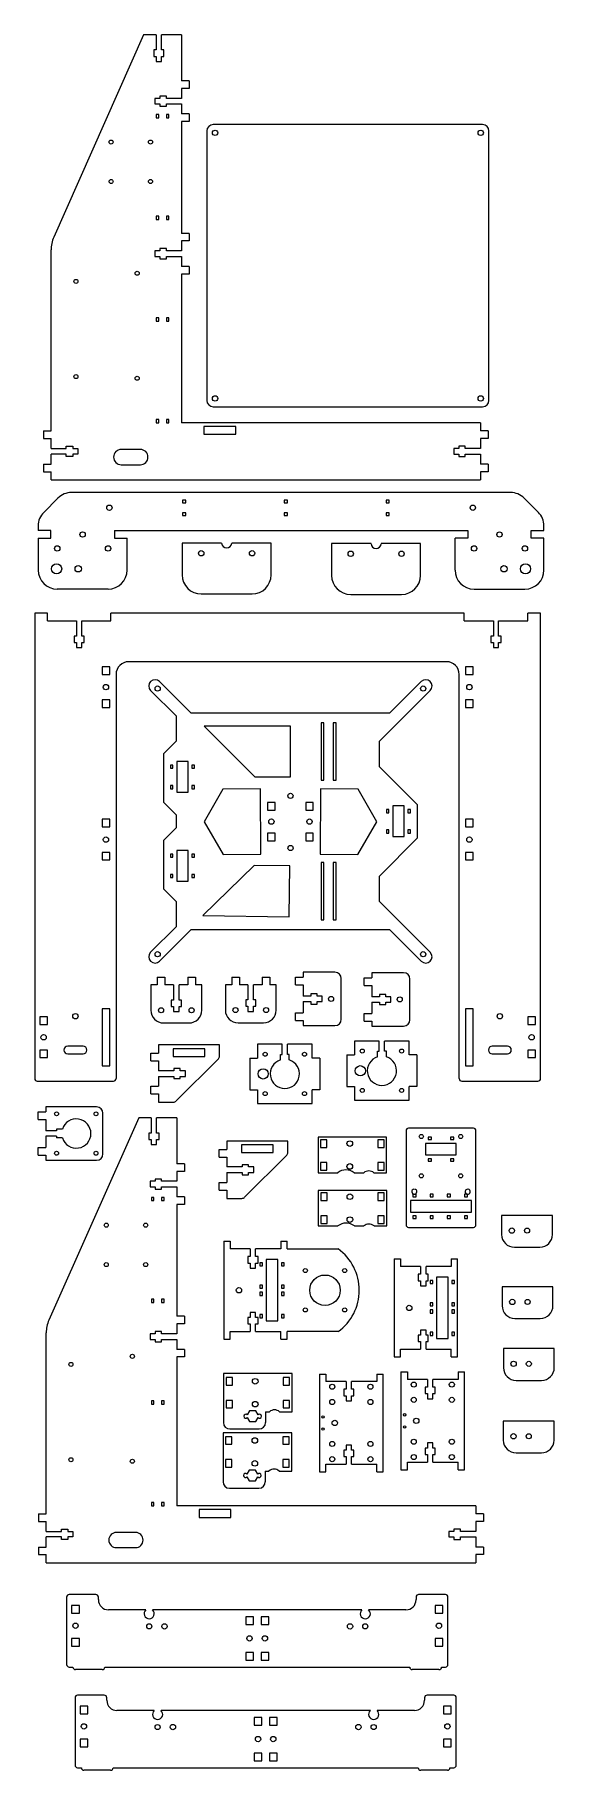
# Model space of a CAD drawing. Header units: millimetres. Extents: x -296 to 113, y -708 to 658.
import ezdxf

# ---------------------------------------------------------------- set-up
doc = ezdxf.new("R2010")
doc.units = ezdxf.units.MM

msp = doc.modelspace()

# ---------------------------------------------------------------- linework, layer by layer
at = {"color": 7, "linetype": 'Continuous', "lineweight": 15}
for p, q in [((-210.1, 657.9), (-280.7, 498.7)), ((-200.2, 657.9), (-210.1, 657.9)), ((-200.2, 657.9), (-200.2, 645.9)), ((-180.1, 657.9), (-196, 657.9)), ((-196, 645.9), (-196, 657.9)), ((-180.1, 657.9), (-180.1, 621.6)), ((-200.2, 645.9), (-202.1, 645.9)), ((-202.1, 645.9), (-202.1, 640.8)), ((-194.1, 645.9), (-196, 645.9)), ((-194.1, 640.8), (-194.1, 645.9)), ((-202.1, 640.8), (-200.2, 640.8)), ((-200.2, 640.8), (-200.2, 636.8)), ((-200.2, 636.8), (-196, 636.8)), ((-196, 636.8), (-196, 640.8)), ((-196, 640.8), (-194.1, 640.8)), ((-174.1, 621.6), (-180.1, 621.6)), ((-174.1, 615.6), (-180.1, 615.6)), ((-180.1, 615.6), (-180.1, 607.8)), ((-174.1, 621.6), (-174.1, 615.6)), ((-197.2, 607.8), (-201.2, 607.8)), ((-201.2, 607.8), (-201.2, 603.4)), ((-201.2, 603.4), (-197.2, 603.4)), ((-192.1, 609.6), (-197.2, 609.6)), ((-197.2, 609.6), (-197.2, 607.8)), ((-197.2, 603.4), (-197.2, 601.6)), ((-197.2, 601.6), (-192.1, 601.6)), ((-192.1, 607.8), (-192.1, 609.6)), ((-180.1, 607.8), (-192.1, 607.8)), ((-192.1, 601.6), (-192.1, 603.4)), ((-192.1, 603.4), (-180.1, 603.4)), ((-180.1, 603.4), (-180.1, 595.6)), ((-198.1, 595.1), (-200.1, 595.1)), ((-200.1, 595.1), (-200.1, 592.6)), ((-200.1, 592.6), (-198.1, 592.6)), ((-198.1, 592.6), (-198.1, 595.1)), ((-190.1, 595.1), (-192.1, 595.1)), ((-192.1, 595.1), (-192.1, 592.6)), ((-192.1, 592.6), (-190.1, 592.6)), ((-190.1, 592.6), (-190.1, 595.1)), ((-174.1, 595.6), (-180.1, 595.6)), ((-174.1, 589.6), (-180.1, 589.6)), ((-180.1, 589.6), (-180.1, 501.6)), ((-174.1, 595.6), (-174.1, 589.6)), ((56.7, 587.2), (-155.3, 587.2)), ((-160.3, 582.2), (-160.3, 370.2)), ((61.7, 370.2), (61.7, 582.2)), ((-198.1, 515.1), (-200.1, 515.1)), ((-200.1, 515.1), (-200.1, 512.6)), ((-200.1, 512.6), (-198.1, 512.6)), ((-198.1, 512.6), (-198.1, 515.1)), ((-190.1, 515.1), (-192.1, 515.1)), ((-192.1, 515.1), (-192.1, 512.6)), ((-192.1, 512.6), (-190.1, 512.6)), ((-190.1, 512.6), (-190.1, 515.1)), ((-174.1, 501.6), (-180.1, 501.6)), ((-174.1, 495.6), (-180.1, 495.6)), ((-180.1, 495.6), (-180.1, 487.8)), ((-174.1, 501.6), (-174.1, 495.6)), ((-282.9, 346.1), (-282.9, 488.5)), ((-197.2, 487.8), (-201.2, 487.8)), ((-201.2, 487.8), (-201.2, 483.4)), ((-201.2, 483.4), (-197.2, 483.4)), ((-192.1, 489.6), (-197.2, 489.6)), ((-197.2, 489.6), (-197.2, 487.8)), ((-197.2, 483.4), (-197.2, 481.6)), ((-197.2, 481.6), (-192.1, 481.6)), ((-192.1, 487.8), (-192.1, 489.6)), ((-180.1, 487.8), (-192.1, 487.8)), ((-192.1, 481.6), (-192.1, 483.4)), ((-192.1, 483.4), (-180.1, 483.4)), ((-180.1, 483.4), (-180.1, 475.6)), ((-174.1, 475.6), (-180.1, 475.6)), ((-174.1, 469.6), (-180.1, 469.6)), ((-180.1, 469.6), (-180.1, 352.6)), ((-174.1, 475.6), (-174.1, 469.6)), ((-198.1, 435.1), (-200.1, 435.1)), ((-200.1, 435.1), (-200.1, 432.6)), ((-200.1, 432.6), (-198.1, 432.6)), ((-198.1, 432.6), (-198.1, 435.1)), ((-190.1, 435.1), (-192.1, 435.1)), ((-192.1, 435.1), (-192.1, 432.6)), ((-192.1, 432.6), (-190.1, 432.6)), ((-190.1, 432.6), (-190.1, 435.1)), ((-198.1, 355.1), (-200.1, 355.1)), ((-200.1, 355.1), (-200.1, 352.6)), ((-198.1, 352.6), (-198.1, 355.1)), ((-192.1, 355.1), (-192.1, 352.6)), ((-190.1, 355.1), (-192.1, 355.1)), ((-190.1, 352.6), (-190.1, 355.1)), ((-155.3, 365.2), (56.7, 365.2)), ((-288.9, 346.1), (-288.9, 340.1)), ((-288.9, 346.1), (-282.9, 346.1)), ((-200.1, 352.6), (-198.1, 352.6)), ((-192.1, 352.6), (-190.1, 352.6)), ((55.1, 352.6), (-180.1, 352.6)), ((-137.5, 349.7), (-162.6, 349.7)), ((-162.6, 349.7), (-162.6, 343.5)), ((-162.6, 343.5), (-137.5, 343.5)), ((-137.5, 343.5), (-137.5, 349.7)), ((55.1, 352.6), (55.1, 346.1)), ((61.1, 346.1), (55.1, 346.1)), ((61.1, 346.1), (61.1, 340.1)), ((-288.9, 340.1), (-282.9, 340.1)), ((-282.9, 332.2), (-282.9, 340.1)), ((-282.9, 332.2), (-270.9, 332.2)), ((-282.9, 320.1), (-282.9, 328)), ((-270.9, 328), (-282.9, 328)), ((-270.9, 334.1), (-265.8, 334.1)), ((-270.9, 332.2), (-270.9, 334.1)), ((-270.9, 326.1), (-270.9, 328)), ((-265.8, 334.1), (-265.8, 332.2)), ((-265.8, 332.2), (-261.8, 332.2)), ((-261.8, 328), (-265.8, 328)), ((-265.8, 328), (-265.8, 326.1)), ((-261.8, 332.2), (-261.8, 328)), ((-212.6, 331.6), (-227.6, 331.6)), ((38, 332.2), (34, 332.2)), ((34, 332.2), (34, 328)), ((34, 328), (38, 328)), ((43.1, 334.1), (38, 334.1)), ((38, 334.1), (38, 332.2)), ((38, 328), (38, 326.1)), ((43.1, 332.2), (43.1, 334.1)), ((55.1, 332.2), (43.1, 332.2)), ((43.1, 328), (55.1, 328)), ((43.1, 326.1), (43.1, 328)), ((61.1, 340.1), (55.1, 340.1)), ((55.1, 340.1), (55.1, 332.2)), ((55.1, 328), (55.1, 320.1)), ((-288.9, 320.1), (-288.9, 314.1)), ((-288.9, 320.1), (-282.9, 320.1)), ((-288.9, 314.1), (-282.9, 314.1)), ((-282.9, 307.6), (-282.9, 314.1)), ((-265.8, 326.1), (-270.9, 326.1)), ((-227.6, 319.6), (-212.6, 319.6)), ((38, 326.1), (43.1, 326.1)), ((61.1, 320.1), (55.1, 320.1)), ((61.1, 314.1), (55.1, 314.1)), ((55.1, 314.1), (55.1, 307.6)), ((61.1, 320.1), (61.1, 314.1)), ((-282.9, 307.6), (55.1, 307.6)), ((-277.4, 293.3), (-288.6, 282.1)), ((78.8, 297.7), (-266.8, 297.7)), ((-176.8, 291.7), (-179.3, 291.7)), ((-179.3, 291.7), (-179.3, 289.7)), ((-179.3, 289.7), (-176.8, 289.7)), ((-176.8, 289.7), (-176.8, 291.7)), ((-96.8, 291.7), (-99.3, 291.7)), ((-99.3, 291.7), (-99.3, 289.7)), ((-99.3, 289.7), (-96.8, 289.7)), ((-96.8, 289.7), (-96.8, 291.7)), ((-16.8, 291.7), (-19.3, 291.7)), ((-19.3, 291.7), (-19.3, 289.7)), ((-19.3, 289.7), (-16.8, 289.7)), ((-16.8, 289.7), (-16.8, 291.7)), ((100.6, 282.1), (89.4, 293.3)), ((-176.8, 281.7), (-179.3, 281.7)), ((-179.3, 281.7), (-179.3, 279.7)), ((-179.3, 279.7), (-176.8, 279.7)), ((-176.8, 279.7), (-176.8, 281.7)), ((-99.3, 281.7), (-99.3, 279.7)), ((-96.8, 281.7), (-99.3, 281.7)), ((-99.3, 279.7), (-96.8, 279.7)), ((-96.8, 279.7), (-96.8, 281.7)), ((-19.3, 281.7), (-19.3, 279.7)), ((-16.8, 281.7), (-19.3, 281.7)), ((-19.3, 279.7), (-16.8, 279.7)), ((-16.8, 279.7), (-16.8, 281.7)), ((-293, 271.5), (-293, 267.7)), ((-283, 267.7), (-293, 267.7)), ((-293, 261.7), (-293, 236.7)), ((-293, 261.7), (-283, 261.7)), ((-283, 261.7), (-283, 267.7)), ((-233, 267.7), (45, 267.7)), ((-233, 267.7), (-233, 261.7)), ((-233, 261.7), (-223, 261.7)), ((-223, 236.7), (-223, 261.7)), ((35, 236.7), (35, 261.7)), ((45, 261.7), (35, 261.7)), ((45, 267.7), (45, 261.7)), ((95, 267.7), (105, 267.7)), ((95, 261.7), (95, 267.7)), ((105, 261.7), (95, 261.7)), ((105, 267.7), (105, 271.5)), ((105, 236.7), (105, 261.7)), ((-148.7, 257.9), (-179.7, 257.9)), ((-179.7, 257.9), (-179.7, 232.9)), ((-109.7, 257.9), (-140.7, 257.9)), ((-109.7, 232.9), (-109.7, 257.9)), ((-62.1, 257.5), (-62.1, 232.5)), ((-31.1, 257.5), (-62.1, 257.5)), ((7.9, 257.5), (-23.1, 257.5)), ((7.9, 232.5), (7.9, 257.5)), ((-238, 221.7), (-278, 221.7)), ((50, 221.7), (90, 221.7)), ((-164.7, 217.9), (-124.7, 217.9)), ((-47.1, 217.5), (-7.1, 217.5)), ((-295.7, 202.8), (-295.7, -163.4)), ((-285.7, 202.8), (-295.7, 202.8)), ((-285.7, 196.8), (-285.7, 202.8)), ((-285.7, 196.8), (-262.8, 196.8)), ((-262.8, 196.8), (-262.8, 184.8)), ((-258.7, 196.8), (-235.7, 196.8)), ((-258.7, 184.8), (-258.7, 196.8)), ((42.3, 202.8), (-235.7, 202.8)), ((-235.7, 196.8), (-235.7, 202.8)), ((42.3, 196.8), (42.3, 202.8)), ((42.3, 196.8), (65.2, 196.8)), ((65.2, 196.8), (65.2, 184.8)), ((69.3, 196.8), (92.3, 196.8)), ((69.3, 184.8), (69.3, 196.8)), ((102.3, 202.8), (92.3, 202.8)), ((92.3, 196.8), (92.3, 202.8)), ((102.3, -163.4), (102.3, 202.8)), ((-264.7, 184.8), (-264.7, 179.7)), ((-262.8, 184.8), (-264.7, 184.8)), ((-264.7, 179.7), (-262.8, 179.7)), ((-262.8, 179.7), (-262.8, 175.7)), ((-256.7, 184.8), (-258.7, 184.8)), ((-258.7, 175.7), (-258.7, 179.7)), ((-258.7, 179.7), (-256.7, 179.7)), ((-256.7, 179.7), (-256.7, 184.8)), ((63.3, 184.8), (63.3, 179.7)), ((65.2, 184.8), (63.3, 184.8)), ((63.3, 179.7), (65.2, 179.7)), ((65.2, 179.7), (65.2, 175.7)), ((71.3, 184.8), (69.3, 184.8)), ((69.3, 179.7), (71.3, 179.7)), ((69.3, 175.7), (69.3, 179.7)), ((71.3, 179.7), (71.3, 184.8)), ((-262.8, 175.7), (-258.7, 175.7)), ((28.3, 164.6), (-221.7, 164.6)), ((65.2, 175.7), (69.3, 175.7)), ((-236.7, 160.6), (-242.7, 160.6)), ((-242.7, 160.6), (-242.7, 154.6)), ((-242.7, 154.6), (-236.7, 154.6)), ((-236.7, 154.6), (-236.7, 160.6)), ((-231.7, 154.6), (-231.7, -163.4)), ((38.3, -163.4), (38.3, 154.6)), ((43.3, 160.6), (43.3, 154.6)), ((49.3, 160.6), (43.3, 160.6)), ((43.3, 154.6), (49.3, 154.6)), ((49.3, 154.6), (49.3, 160.6)), ((-204.5, 142), (-184.5, 122)), ((-172.5, 124), (-197.5, 149)), ((-24.5, 102), (15.5, 142)), ((8.5, 149), (-16.5, 124)), ((-242.7, 134.6), (-242.7, 128.6)), ((-236.7, 134.6), (-242.7, 134.6)), ((-242.7, 128.6), (-236.7, 128.6)), ((-236.7, 128.6), (-236.7, 134.6)), ((-16.5, 124), (-172.5, 124)), ((49.3, 134.6), (43.3, 134.6)), ((43.3, 134.6), (43.3, 128.6)), ((43.3, 128.6), (49.3, 128.6)), ((49.3, 128.6), (49.3, 134.6)), ((-184.5, 122), (-184.5, 102)), ((-94.5, 114), (-162.5, 114)), ((-162.5, 114), (-122.5, 74)), ((-94.5, 74), (-94.5, 114)), ((-68.1, 116.5), (-70.3, 116.5)), ((-70.3, 116.5), (-70.3, 71.5)), ((-68.1, 71.5), (-68.1, 116.5)), ((-60.8, 116.5), (-60.8, 71.5)), ((-58.6, 116.5), (-60.8, 116.5)), ((-58.6, 71.5), (-58.6, 116.5)), ((-184.5, 102), (-194.5, 92)), ((-24.5, 82), (-24.5, 102)), ((-194.5, 92), (-194.5, 54)), ((-187, 83.3), (-189, 83.3)), ((-189, 83.3), (-189, 80.8)), ((-187, 80.8), (-187, 83.3)), ((-184, 86.1), (-184, 62)), ((-175, 86.1), (-184, 86.1)), ((-175, 62), (-175, 86.1)), ((-172, 83.3), (-172, 80.8)), ((-170, 83.3), (-172, 83.3)), ((-170, 80.8), (-170, 83.3)), ((5.5, 52), (-24.5, 82)), ((-189, 80.8), (-187, 80.8)), ((-172, 80.8), (-170, 80.8)), ((-122.5, 74), (-94.5, 74)), ((-70.3, 71.5), (-68.1, 71.5)), ((-60.8, 71.5), (-58.6, 71.5)), ((-189, 67.2), (-189, 64.7)), ((-187, 67.2), (-189, 67.2)), ((-189, 64.7), (-187, 64.7)), ((-187, 64.7), (-187, 67.2)), ((-184, 62), (-175, 62)), ((-170, 67.2), (-172, 67.2)), ((-172, 67.2), (-172, 64.7)), ((-172, 64.7), (-170, 64.7)), ((-170, 64.7), (-170, 67.2)), ((-147.8, 64.3), (-162.5, 38.5)), ((-118.1, 64.6), (-147.8, 64.3)), ((-117.7, 13.1), (-118.1, 64.6)), ((-70.8, 64.6), (-71.2, 13.1)), ((-41.1, 64.4), (-70.8, 64.6)), ((-26.4, 38.5), (-41.1, 64.4)), ((-194.5, 54), (-184.5, 44)), ((-184.5, 44), (-184.5, 34)), ((-112.5, 53.8), (-112.5, 47.8)), ((-106.5, 53.8), (-112.5, 53.8)), ((-112.5, 47.8), (-106.5, 47.8)), ((-106.5, 47.8), (-106.5, 53.8)), ((-76.5, 53.8), (-82.5, 53.8)), ((-82.5, 53.8), (-82.5, 47.8)), ((-82.5, 47.8), (-76.5, 47.8)), ((-76.5, 47.8), (-76.5, 53.8)), ((-19, 48.3), (-19, 45.8)), ((-17, 48.3), (-19, 48.3)), ((-19, 45.8), (-17, 45.8)), ((-17, 45.8), (-17, 48.3)), ((-14, 51.1), (-14, 27)), ((-5, 51.1), (-14, 51.1)), ((-5, 27), (-5, 51.1)), ((-2, 48.3), (-2, 45.8)), ((0, 48.3), (-2, 48.3)), ((-2, 45.8), (0, 45.8)), ((0, 45.8), (0, 48.3)), ((5.5, 26), (5.5, 52)), ((-236.7, 40.6), (-242.7, 40.6)), ((-242.7, 40.6), (-242.7, 34.6)), ((-242.7, 34.6), (-236.7, 34.6)), ((-236.7, 34.6), (-236.7, 40.6)), ((-184.5, 34), (-194.5, 24)), ((-162.5, 38.5), (-147.4, 12.8)), ((-106.5, 29.8), (-112.5, 29.8)), ((-112.5, 29.8), (-112.5, 23.8)), ((-106.5, 23.8), (-106.5, 29.8)), ((-76.5, 29.8), (-82.5, 29.8)), ((-82.5, 29.8), (-82.5, 23.8)), ((-76.5, 23.8), (-76.5, 29.8)), ((-41.4, 12.9), (-26.4, 38.5)), ((-17, 32.2), (-19, 32.2)), ((-19, 32.2), (-19, 29.7)), ((-19, 29.7), (-17, 29.7)), ((-17, 29.7), (-17, 32.2)), ((-2, 32.2), (-2, 29.7)), ((0, 32.2), (-2, 32.2)), ((-2, 29.7), (0, 29.7)), ((0, 29.7), (0, 32.2)), ((43.3, 40.6), (43.3, 34.6)), ((49.3, 40.6), (43.3, 40.6)), ((43.3, 34.6), (49.3, 34.6)), ((49.3, 34.6), (49.3, 40.6)), ((-236.7, 14.6), (-242.7, 14.6)), ((-242.7, 14.6), (-242.7, 8.6)), ((-236.7, 8.6), (-236.7, 14.6)), ((-194.5, 24), (-194.5, -14)), ((-184, 16.1), (-184, -8)), ((-175, 16.1), (-184, 16.1)), ((-175, -8), (-175, 16.1)), ((-112.5, 23.8), (-106.5, 23.8)), ((-82.5, 23.8), (-76.5, 23.8)), ((-24.5, -4), (5.5, 26)), ((-14, 27), (-5, 27)), ((43.3, 14.6), (43.3, 8.6)), ((49.3, 14.6), (43.3, 14.6)), ((49.3, 8.6), (49.3, 14.6)), ((-242.7, 8.6), (-236.7, 8.6)), ((-189, 13.3), (-189, 10.8)), ((-187, 13.3), (-189, 13.3)), ((-189, 10.8), (-187, 10.8)), ((-187, 10.8), (-187, 13.3)), ((-172, 13.3), (-172, 10.8)), ((-170, 13.3), (-172, 13.3)), ((-172, 10.8), (-170, 10.8)), ((-170, 10.8), (-170, 13.3)), ((-123, 4.4), (-163.5, -35)), ((-147.4, 12.8), (-117.7, 13.1)), ((-95, 4), (-123, 4.4)), ((-95.5, -36), (-95, 4)), ((-71.2, 13.1), (-41.4, 12.9)), ((-68.1, 6.5), (-70.3, 6.5)), ((-70.3, 6.5), (-70.3, -38.5)), ((-68.1, -38.5), (-68.1, 6.5)), ((-60.8, 6.5), (-60.8, -38.5)), ((-58.6, 6.5), (-60.8, 6.5)), ((-58.6, -38.5), (-58.6, 6.5)), ((43.3, 8.6), (49.3, 8.6)), ((-189, -2.8), (-189, -5.3)), ((-187, -2.8), (-189, -2.8)), ((-189, -5.3), (-187, -5.3)), ((-187, -5.3), (-187, -2.8)), ((-184, -8), (-175, -8)), ((-170, -2.8), (-172, -2.8)), ((-172, -2.8), (-172, -5.3)), ((-172, -5.3), (-170, -5.3)), ((-170, -5.3), (-170, -2.8)), ((-24.5, -24), (-24.5, -4)), ((-194.5, -14), (-184.5, -24)), ((-184.5, -24), (-184.5, -44)), ((15.5, -64), (-24.5, -24)), ((-163.5, -35), (-95.5, -36)), ((-70.3, -38.5), (-68.1, -38.5)), ((-60.8, -38.5), (-58.6, -38.5)), ((-184.5, -44), (-204.5, -64)), ((-197.5, -71), (-172.5, -46)), ((-172.5, -46), (-16.5, -46)), ((-16.5, -46), (8.5, -71)), ((-84.5, -79.7), (-84.5, -83.7)), ((-59.5, -79.7), (-84.5, -79.7)), ((-30.5, -80.1), (-30.5, -84.1)), ((-5.5, -80.1), (-30.5, -80.1)), ((-204.3, -89.6), (-204.3, -109.6)), ((-199.3, -89.6), (-204.3, -89.6)), ((-199.3, -83.6), (-199.3, -89.6)), ((-199.3, -83.6), (-193.3, -83.6)), ((-193.3, -83.6), (-193.3, -89.6)), ((-186.5, -89.6), (-193.3, -89.6)), ((-186.5, -89.6), (-186.5, -101.6)), ((-182.1, -101.6), (-182.1, -89.6)), ((-175.3, -89.6), (-182.1, -89.6)), ((-175.3, -83.6), (-175.3, -89.6)), ((-175.3, -83.6), (-169.3, -83.6)), ((-169.3, -83.6), (-169.3, -89.6)), ((-164.3, -89.6), (-169.3, -89.6)), ((-164.3, -109.6), (-164.3, -89.6)), ((-140.7, -89.5), (-145.7, -89.5)), ((-145.7, -89.5), (-145.7, -109.5)), ((-140.7, -83.5), (-140.7, -89.5)), ((-140.7, -83.5), (-134.7, -83.5)), ((-134.7, -83.5), (-134.7, -89.5)), ((-127.9, -89.5), (-134.7, -89.5)), ((-127.9, -89.5), (-127.9, -101.5)), ((-123.5, -101.5), (-123.5, -89.5)), ((-116.7, -89.5), (-123.5, -89.5)), ((-116.7, -83.5), (-116.7, -89.5)), ((-116.7, -83.5), (-110.7, -83.5)), ((-110.7, -83.5), (-110.7, -89.5)), ((-105.7, -89.5), (-110.7, -89.5)), ((-105.7, -109.5), (-105.7, -89.5)), ((-90.5, -83.7), (-84.5, -83.7)), ((-90.5, -89.7), (-90.5, -83.7)), ((-90.5, -89.7), (-84.5, -89.7)), ((-84.5, -89.7), (-84.5, -98.6)), ((-54.5, -116.7), (-54.5, -84.7)), ((-36.5, -90.1), (-36.5, -84.1)), ((-36.5, -84.1), (-30.5, -84.1)), ((-36.5, -90.1), (-30.5, -90.1)), ((-30.5, -90.1), (-30.5, -99)), ((-0.5, -117.1), (-0.5, -85.1)), ((-236.7, -108.4), (-242.7, -108.4)), ((-242.7, -108.4), (-242.7, -153.4)), ((-236.7, -153.4), (-236.7, -108.4)), ((-186.5, -101.6), (-188.3, -101.6)), ((-188.3, -101.6), (-188.3, -106.6)), ((-188.3, -106.6), (-186.5, -106.6)), ((-186.5, -106.6), (-186.5, -110.6)), ((-180.3, -101.6), (-182.1, -101.6)), ((-182.1, -110.6), (-182.1, -106.6)), ((-182.1, -106.6), (-180.3, -106.6)), ((-180.3, -106.6), (-180.3, -101.6)), ((-127.9, -101.5), (-129.7, -101.5)), ((-129.7, -101.5), (-129.7, -106.5)), ((-129.7, -106.5), (-127.9, -106.5)), ((-127.9, -106.5), (-127.9, -110.5)), ((-121.7, -101.5), (-123.5, -101.5)), ((-123.5, -110.5), (-123.5, -106.5)), ((-123.5, -106.5), (-121.7, -106.5)), ((-121.7, -106.5), (-121.7, -101.5)), ((-78.5, -98.6), (-84.5, -98.6)), ((-84.5, -102.8), (-84.5, -111.7)), ((-84.5, -102.8), (-78.5, -102.8)), ((-73.4, -96.7), (-78.5, -96.7)), ((-78.5, -96.7), (-78.5, -98.6)), ((-78.5, -102.8), (-78.5, -104.7)), ((-78.5, -104.7), (-73.4, -104.7)), ((-73.4, -98.6), (-73.4, -96.7)), ((-69.4, -98.6), (-73.4, -98.6)), ((-73.4, -102.8), (-69.4, -102.8)), ((-73.4, -104.7), (-73.4, -102.8)), ((-69.4, -102.8), (-69.4, -98.6)), ((-24.5, -99), (-30.5, -99)), ((-30.5, -103.2), (-30.5, -112.1)), ((-30.5, -103.2), (-24.5, -103.2)), ((-19.4, -97.1), (-24.5, -97.1)), ((-24.5, -97.1), (-24.5, -99)), ((-24.5, -103.2), (-24.5, -105.1)), ((-24.5, -105.1), (-19.4, -105.1)), ((-19.4, -99), (-19.4, -97.1)), ((-15.4, -99), (-19.4, -99)), ((-19.4, -105.1), (-19.4, -103.2)), ((-19.4, -103.2), (-15.4, -103.2)), ((-15.4, -103.2), (-15.4, -99)), ((43.3, -108.4), (43.3, -153.4)), ((49.3, -108.4), (43.3, -108.4)), ((49.3, -153.4), (49.3, -108.4)), ((-291.7, -114.9), (-291.7, -120.9)), ((-285.7, -114.9), (-291.7, -114.9)), ((-291.7, -120.9), (-285.7, -120.9)), ((-285.7, -120.9), (-285.7, -114.9)), ((-194.3, -119.6), (-174.3, -119.6)), ((-186.5, -110.6), (-182.1, -110.6)), ((-135.7, -119.5), (-115.7, -119.5)), ((-127.9, -110.5), (-123.5, -110.5)), ((-90.5, -117.7), (-90.5, -111.7)), ((-90.5, -111.7), (-84.5, -111.7)), ((-90.5, -117.7), (-84.5, -117.7)), ((-84.5, -117.7), (-84.5, -121.7)), ((-84.5, -121.7), (-59.5, -121.7)), ((-36.5, -118.1), (-36.5, -112.1)), ((-36.5, -112.1), (-30.5, -112.1)), ((-36.5, -118.1), (-30.5, -118.1)), ((-30.5, -118.1), (-30.5, -122.1)), ((-30.5, -122.1), (-5.5, -122.1)), ((98.3, -114.9), (92.3, -114.9)), ((92.3, -114.9), (92.3, -120.9)), ((92.3, -120.9), (98.3, -120.9)), ((98.3, -120.9), (98.3, -114.9)), ((-120.4, -136.4), (-120.4, -147.2)), ((-101, -136.4), (-120.4, -136.4)), ((-101, -144.4), (-101, -136.4)), ((-96.8, -144.4), (-96.8, -136.4)), ((-77.4, -136.4), (-96.8, -136.4)), ((-77.4, -147.2), (-77.4, -136.4)), ((-44, -133.9), (-44, -144.7)), ((-24.6, -133.9), (-44, -133.9)), ((-24.6, -141.9), (-24.6, -133.9)), ((-20.4, -141.9), (-20.4, -133.9)), ((-1, -133.9), (-20.4, -133.9)), ((-1, -144.7), (-1, -133.9)), ((-285.7, -140.9), (-291.7, -140.9)), ((-291.7, -140.9), (-291.7, -146.9)), ((-291.7, -146.9), (-285.7, -146.9)), ((-285.7, -146.9), (-285.7, -140.9)), ((-257.7, -137.9), (-269.7, -137.9)), ((-269.7, -143.9), (-257.7, -143.9)), ((-204.3, -149.4), (-204.3, -143.4)), ((-204.3, -143.4), (-198.3, -143.4)), ((-204.3, -149.4), (-198.3, -149.4)), ((-198.3, -136.9), (-198.3, -143.4)), ((-150.3, -136.9), (-198.3, -136.9)), ((-198.3, -149.4), (-198.3, -157.2)), ((-161.8, -139.9), (-186.8, -139.9)), ((-186.8, -139.9), (-186.8, -145.9)), ((-186.8, -145.9), (-161.8, -145.9)), ((-184.4, -181), (-151.2, -147.8)), ((-161.8, -145.9), (-161.8, -139.9)), ((-150.3, -145.6), (-150.3, -136.9)), ((-126.4, -147.2), (-126.4, -172.2)), ((-126.4, -147.2), (-120.4, -147.2)), ((-102.4, -144.4), (-101, -144.4)), ((-102.4, -148.7), (-102.4, -144.4)), ((-95.4, -144.4), (-96.8, -144.4)), ((-95.4, -148.7), (-95.4, -144.4)), ((-71.4, -147.2), (-77.4, -147.2)), ((-71.4, -147.2), (-71.4, -172.2)), ((-50, -144.7), (-44, -144.7)), ((-50, -144.7), (-50, -169.7)), ((-26, -141.9), (-24.6, -141.9)), ((-26, -146.2), (-26, -141.9)), ((-19, -141.9), (-20.4, -141.9)), ((-19, -146.2), (-19, -141.9)), ((5, -144.7), (-1, -144.7)), ((5, -144.7), (5, -169.7)), ((76.3, -137.9), (64.3, -137.9)), ((64.3, -143.9), (76.3, -143.9)), ((92.3, -140.9), (92.3, -146.9)), ((98.3, -140.9), (92.3, -140.9)), ((92.3, -146.9), (98.3, -146.9)), ((98.3, -146.9), (98.3, -140.9)), ((-242.7, -153.4), (-236.7, -153.4)), ((-186.3, -157.2), (-198.3, -157.2)), ((-198.3, -161.6), (-198.3, -169.4)), ((-198.3, -161.6), (-186.3, -161.6)), ((-181.2, -155.4), (-186.3, -155.4)), ((-186.3, -155.4), (-186.3, -157.2)), ((-186.3, -161.6), (-186.3, -163.4)), ((-186.3, -163.4), (-181.2, -163.4)), ((-181.2, -157.2), (-181.2, -155.4)), ((-177.2, -157.2), (-181.2, -157.2)), ((-181.2, -163.4), (-181.2, -161.6)), ((-181.2, -161.6), (-177.2, -161.6)), ((-177.2, -161.6), (-177.2, -157.2)), ((43.3, -153.4), (49.3, -153.4)), ((-293.7, -165.4), (-233.7, -165.4)), ((-204.3, -175.4), (-204.3, -169.4)), ((-204.3, -169.4), (-198.3, -169.4)), ((-204.3, -175.4), (-198.3, -175.4)), ((-198.3, -175.4), (-198.3, -181.9)), ((-126.4, -172.2), (-120.4, -172.2)), ((-120.4, -172.2), (-120.4, -182.9)), ((-71.4, -172.2), (-77.4, -172.2)), ((-77.4, -182.9), (-77.4, -172.2)), ((-50, -169.7), (-44, -169.7)), ((-44, -169.7), (-44, -180.4)), ((5, -169.7), (-1, -169.7)), ((-1, -180.4), (-1, -169.7)), ((40.3, -165.4), (100.3, -165.4)), ((-293, -195.6), (-293, -189.6)), ((-293, -189.6), (-287, -189.6)), ((-247, -185.6), (-287, -185.6)), ((-287, -185.6), (-287, -189.6)), ((-242, -222.6), (-242, -190.6)), ((-198.3, -181.9), (-186.5, -181.9)), ((-120.4, -182.9), (-77.4, -182.9)), ((-44, -180.4), (-1, -180.4)), ((-293, -195.6), (-287, -195.6)), ((-287, -195.6), (-287, -204.5)), ((-278.5, -204.5), (-287, -204.5)), ((-213.9, -194.2), (-284.6, -353.4)), ((-273.9, -203.1), (-278.5, -203.1)), ((-278.5, -203.1), (-278.5, -204.5)), ((-204, -194.2), (-213.9, -194.2)), ((-204, -194.2), (-204, -206.2)), ((-183.9, -194.2), (-199.8, -194.2)), ((-199.8, -206.2), (-199.8, -194.2)), ((-183.9, -194.2), (-183.9, -230.4)), ((-3.5, -204.4), (-3.5, -278.4)), ((49.5, -202.4), (-1.5, -202.4)), ((51.5, -278.4), (51.5, -204.4)), ((-293, -217.6), (-287, -217.6)), ((-293, -223.6), (-293, -217.6)), ((-278.5, -208.7), (-287, -208.7)), ((-287, -208.7), (-287, -217.6)), ((-278.5, -208.7), (-278.5, -210.1)), ((-273.9, -210.1), (-278.5, -210.1)), ((-205.9, -206.2), (-205.9, -211.3)), ((-204, -206.2), (-205.9, -206.2)), ((-205.9, -211.3), (-204, -211.3)), ((-204, -211.3), (-204, -215.3)), ((-204, -215.3), (-199.8, -215.3)), ((-197.9, -206.2), (-199.8, -206.2)), ((-199.8, -215.3), (-199.8, -211.3)), ((-199.8, -211.3), (-197.9, -211.3)), ((-197.9, -211.3), (-197.9, -206.2)), ((-144.5, -212.6), (-144.5, -219.1)), ((-96.5, -212.6), (-144.5, -212.6)), ((-108, -215.6), (-133, -215.6)), ((-133, -215.6), (-133, -221.6)), ((-108, -221.6), (-108, -215.6)), ((-96.5, -221.4), (-96.5, -212.6)), ((-18.8, -209.5), (-72.8, -209.5)), ((-72.8, -209.5), (-72.8, -237.5)), ((-70.8, -211.5), (-70.8, -217.5)), ((-65.8, -211.5), (-70.8, -211.5)), ((-70.8, -217.5), (-65.8, -217.5)), ((-65.8, -217.5), (-65.8, -211.5)), ((-25.8, -211.5), (-25.8, -217.5)), ((-20.8, -211.5), (-25.8, -211.5)), ((-25.8, -217.5), (-20.8, -217.5)), ((-20.8, -217.5), (-20.8, -211.5)), ((-18.8, -237.5), (-18.8, -209.5)), ((11.9, -214.4), (11.9, -223.4)), ((36, -214.4), (11.9, -214.4)), ((16.4, -209.4), (13.9, -209.4)), ((13.9, -209.4), (13.9, -211.4)), ((13.9, -211.4), (16.4, -211.4)), ((16.4, -211.4), (16.4, -209.4)), ((34, -209.4), (31.5, -209.4)), ((31.5, -209.4), (31.5, -211.4)), ((31.5, -211.4), (34, -211.4)), ((34, -211.4), (34, -209.4)), ((36, -223.4), (36, -214.4)), ((-293, -223.6), (-287, -223.6)), ((-287, -223.6), (-287, -227.6)), ((-287, -227.6), (-247, -227.6)), ((-177.9, -230.4), (-183.9, -230.4)), ((-177.9, -230.4), (-177.9, -236.4)), ((-150.5, -219.1), (-144.5, -219.1)), ((-150.5, -225.1), (-150.5, -219.1)), ((-150.5, -225.1), (-144.5, -225.1)), ((-144.5, -225.1), (-144.5, -232.9)), ((-133, -221.6), (-108, -221.6)), ((-127.4, -231.1), (-132.5, -231.1)), ((-132.5, -231.1), (-132.5, -232.9)), ((-130.6, -256.7), (-97.4, -223.5)), ((-127.4, -232.9), (-127.4, -231.1)), ((-70.8, -229.5), (-70.8, -235.5)), ((-65.8, -229.5), (-70.8, -229.5)), ((-65.8, -235.5), (-65.8, -229.5)), ((-25.8, -229.5), (-25.8, -235.5)), ((-20.8, -229.5), (-25.8, -229.5)), ((-20.8, -235.5), (-20.8, -229.5)), ((11.9, -223.4), (36, -223.4)), ((16.4, -226.4), (13.9, -226.4)), ((13.9, -226.4), (13.9, -228.4)), ((13.9, -228.4), (16.4, -228.4)), ((16.4, -228.4), (16.4, -226.4)), ((34, -226.4), (31.5, -226.4)), ((31.5, -226.4), (31.5, -228.4)), ((31.5, -228.4), (34, -228.4)), ((34, -228.4), (34, -226.4)), ((-201, -244.2), (-205, -244.2)), ((-205, -244.2), (-205, -248.6)), ((-195.9, -242.4), (-201, -242.4)), ((-201, -242.4), (-201, -244.2)), ((-195.9, -244.2), (-195.9, -242.4)), ((-183.9, -244.2), (-195.9, -244.2)), ((-177.9, -236.4), (-183.9, -236.4)), ((-183.9, -236.4), (-183.9, -244.2)), ((-150.5, -251.1), (-150.5, -245.1)), ((-150.5, -245.1), (-144.5, -245.1)), ((-132.5, -232.9), (-144.5, -232.9)), ((-144.5, -237.3), (-144.5, -245.1)), ((-144.5, -237.3), (-132.5, -237.3)), ((-132.5, -237.3), (-132.5, -239.1)), ((-132.5, -239.1), (-127.4, -239.1)), ((-123.4, -232.9), (-127.4, -232.9)), ((-127.4, -237.3), (-123.4, -237.3)), ((-127.4, -239.1), (-127.4, -237.3)), ((-123.4, -237.3), (-123.4, -232.9)), ((-72.8, -237.5), (-57.3, -237.5)), ((-70.8, -235.5), (-65.8, -235.5)), ((-44.3, -237.5), (-36.8, -237.5)), ((-28.8, -237.5), (-18.8, -237.5)), ((-25.8, -235.5), (-20.8, -235.5)), ((-205, -248.6), (-201, -248.6)), ((-203.9, -256.9), (-203.9, -259.4)), ((-201.9, -256.9), (-203.9, -256.9)), ((-201.9, -259.4), (-201.9, -256.9)), ((-201, -248.6), (-201, -250.4)), ((-201, -250.4), (-195.9, -250.4)), ((-195.9, -248.6), (-183.9, -248.6)), ((-195.9, -250.4), (-195.9, -248.6)), ((-193.9, -256.9), (-195.9, -256.9)), ((-195.9, -256.9), (-195.9, -259.4)), ((-193.9, -259.4), (-193.9, -256.9)), ((-183.9, -248.6), (-183.9, -256.4)), ((-177.9, -256.4), (-183.9, -256.4)), ((-177.9, -256.4), (-177.9, -262.4)), ((-150.5, -251.1), (-144.5, -251.1)), ((-144.5, -251.1), (-144.5, -257.6)), ((-144.5, -257.6), (-132.7, -257.6)), ((-18.7, -251.3), (-72.7, -251.3)), ((-72.7, -251.3), (-72.7, -279.3)), ((-70.7, -253.3), (-70.7, -259.3)), ((-65.7, -253.3), (-70.7, -253.3)), ((-70.7, -259.3), (-65.7, -259.3)), ((-65.7, -259.3), (-65.7, -253.3)), ((-20.7, -253.3), (-25.7, -253.3)), ((-25.7, -253.3), (-25.7, -259.3)), ((-25.7, -259.3), (-20.7, -259.3)), ((-20.7, -259.3), (-20.7, -253.3)), ((-18.7, -279.3), (-18.7, -251.3)), ((48, -259.4), (-0.1, -259.4)), ((-0.1, -259.4), (-0.1, -268.4)), ((2.6, -254.4), (1.9, -254.4)), ((1.9, -254.4), (1.9, -256.4)), ((1.9, -256.4), (4.4, -256.4)), ((4.4, -254.4), (3.3, -254.4)), ((4.4, -256.4), (4.4, -254.4)), ((15.4, -254.4), (15.4, -256.4)), ((17.9, -254.4), (15.4, -254.4)), ((15.4, -256.4), (17.9, -256.4)), ((17.9, -256.4), (17.9, -254.4)), ((31.4, -254.4), (28.9, -254.4)), ((28.9, -254.4), (28.9, -256.4)), ((28.9, -256.4), (31.4, -256.4)), ((31.4, -256.4), (31.4, -254.4)), ((44.6, -254.4), (42.4, -254.4)), ((42.4, -254.4), (42.4, -256.4)), ((42.4, -256.4), (44.9, -256.4)), ((44.9, -256.4), (44.9, -254.4)), ((48, -268.4), (48, -259.4)), ((-203.9, -259.4), (-201.9, -259.4)), ((-195.9, -259.4), (-193.9, -259.4)), ((-177.9, -262.4), (-183.9, -262.4)), ((-183.9, -262.4), (-183.9, -350.4)), ((-70.7, -271.3), (-70.7, -277.3)), ((-65.7, -271.3), (-70.7, -271.3)), ((-65.7, -277.3), (-65.7, -271.3)), ((-20.7, -271.3), (-25.7, -271.3)), ((-25.7, -271.3), (-25.7, -277.3)), ((-20.7, -277.3), (-20.7, -271.3)), ((-0.1, -268.4), (48, -268.4)), ((4.4, -271.4), (1.9, -271.4)), ((1.9, -271.4), (1.9, -273.4)), ((4.4, -273.4), (4.4, -271.4)), ((15.4, -271.4), (15.4, -273.4)), ((17.9, -271.4), (15.4, -271.4)), ((17.9, -273.4), (17.9, -271.4)), ((31.4, -271.4), (28.9, -271.4)), ((28.9, -271.4), (28.9, -273.4)), ((31.4, -273.4), (31.4, -271.4)), ((44.9, -271.4), (42.4, -271.4)), ((42.4, -271.4), (42.4, -273.4)), ((44.9, -273.4), (44.9, -271.4)), ((111.7, -271), (71.7, -271)), ((71.7, -271), (71.7, -286)), ((111.7, -286), (111.7, -271)), ((-72.7, -279.3), (-57.2, -279.3)), ((-70.7, -277.3), (-65.7, -277.3)), ((-44.2, -279.3), (-36.7, -279.3)), ((-28.7, -279.3), (-18.7, -279.3)), ((-25.7, -277.3), (-20.7, -277.3)), ((-1.5, -280.4), (49.5, -280.4)), ((1.9, -273.4), (4.4, -273.4)), ((15.4, -273.4), (17.9, -273.4)), ((28.9, -273.4), (31.4, -273.4)), ((42.4, -273.4), (44.9, -273.4)), ((-147, -291.4), (-147, -368.4)), ((-147, -291.4), (-142, -291.4)), ((-142, -291.4), (-142, -297.4)), ((-126.1, -297.4), (-142, -297.4)), ((-126.1, -297.4), (-126.1, -303.4)), ((-121.9, -303.4), (-121.9, -297.4)), ((-102, -297.4), (-121.9, -297.4)), ((-102, -291.4), (-102, -297.4)), ((-102, -291.4), (-97, -291.4)), ((-97, -297.4), (-97, -291.4)), ((-97, -297.4), (-57, -297.4)), ((81.7, -296), (101.7, -296)), ((-126.1, -303.4), (-128, -303.4)), ((-128, -303.4), (-128, -308.5)), ((-128, -308.5), (-126.1, -308.5)), ((-126.1, -308.5), (-126.1, -312.5)), ((-126.1, -312.5), (-121.9, -312.5)), ((-120, -303.4), (-121.9, -303.4)), ((-121.9, -312.5), (-121.9, -308.5)), ((-121.9, -308.5), (-120, -308.5)), ((-120, -308.5), (-120, -303.4)), ((-116.5, -308.3), (-118.5, -308.3)), ((-118.5, -308.3), (-118.5, -310.8)), ((-118.5, -310.8), (-116.5, -310.8)), ((-116.5, -310.8), (-116.5, -308.3)), ((-104.5, -305.8), (-113.5, -305.8)), ((-113.5, -305.8), (-113.5, -354)), ((-104.5, -354), (-104.5, -305.8)), ((-99.5, -308.3), (-101.5, -308.3)), ((-101.5, -308.3), (-101.5, -310.8)), ((-101.5, -310.8), (-99.5, -310.8)), ((-99.5, -310.8), (-99.5, -308.3)), ((-13, -305.3), (-13, -382.3)), ((-13, -305.3), (-8, -305.3)), ((-8, -305.3), (-8, -311.3)), ((7.8, -311.3), (-8, -311.3)), ((7.8, -311.3), (7.8, -317.3)), ((12.2, -317.3), (12.2, -311.3)), ((32, -311.3), (12.2, -311.3)), ((32, -305.3), (37, -305.3)), ((32, -305.3), (32, -311.3)), ((37, -382.3), (37, -305.3)), ((-116.5, -325.8), (-118.5, -325.8)), ((-118.5, -325.8), (-118.5, -328.3)), ((-116.5, -328.3), (-116.5, -325.8)), ((-99.5, -325.8), (-101.5, -325.8)), ((-101.5, -325.8), (-101.5, -328.3)), ((-99.5, -328.3), (-99.5, -325.8)), ((6, -317.3), (6, -322.4)), ((7.8, -317.3), (6, -317.3)), ((6, -322.4), (7.8, -322.4)), ((7.8, -322.4), (7.8, -326.4)), ((7.8, -326.4), (12.2, -326.4)), ((14, -317.3), (12.2, -317.3)), ((12.2, -326.4), (12.2, -322.4)), ((12.2, -322.4), (14, -322.4)), ((14, -322.4), (14, -317.3)), ((15.5, -322.2), (15.5, -324.7)), ((17.5, -322.2), (15.5, -322.2)), ((15.5, -324.7), (17.5, -324.7)), ((17.5, -324.7), (17.5, -322.2)), ((29.5, -319.7), (20.5, -319.7)), ((20.5, -319.7), (20.5, -367.9)), ((29.5, -367.9), (29.5, -319.7)), ((32.5, -322.2), (32.5, -324.7)), ((34.5, -322.2), (32.5, -322.2)), ((32.5, -324.7), (34.5, -324.7)), ((34.5, -324.7), (34.5, -322.2)), ((72.1, -327.1), (72.1, -342.1)), ((112.1, -327.1), (72.1, -327.1)), ((112.1, -342.1), (112.1, -327.1)), ((-203.9, -336.9), (-203.9, -339.4)), ((-201.9, -336.9), (-203.9, -336.9)), ((-203.9, -339.4), (-201.9, -339.4)), ((-201.9, -339.4), (-201.9, -336.9)), ((-193.9, -336.9), (-195.9, -336.9)), ((-195.9, -336.9), (-195.9, -339.4)), ((-195.9, -339.4), (-193.9, -339.4)), ((-193.9, -339.4), (-193.9, -336.9)), ((-118.5, -328.3), (-116.5, -328.3)), ((-116.5, -331.5), (-118.5, -331.5)), ((-118.5, -331.5), (-118.5, -334)), ((-118.5, -334), (-116.5, -334)), ((-116.5, -334), (-116.5, -331.5)), ((-101.5, -328.3), (-99.5, -328.3)), ((-99.5, -331.5), (-101.5, -331.5)), ((-101.5, -331.5), (-101.5, -334)), ((-101.5, -334), (-99.5, -334)), ((-99.5, -334), (-99.5, -331.5)), ((15.5, -339.7), (15.5, -342.2)), ((17.5, -339.7), (15.5, -339.7)), ((17.5, -342.2), (17.5, -339.7)), ((32.5, -339.7), (32.5, -342.2)), ((34.5, -339.7), (32.5, -339.7)), ((34.5, -342.2), (34.5, -339.7)), ((-177.9, -350.4), (-183.9, -350.4)), ((-177.9, -350.4), (-177.9, -356.4)), ((-126.1, -351.3), (-128, -351.3)), ((-128, -351.3), (-128, -356.4)), ((-121.9, -347.3), (-126.1, -347.3)), ((-126.1, -347.3), (-126.1, -351.3)), ((-121.9, -351.3), (-121.9, -347.3)), ((-120, -351.3), (-121.9, -351.3)), ((-120, -356.4), (-120, -351.3)), ((-116.5, -349), (-118.5, -349)), ((-118.5, -349), (-118.5, -351.5)), ((-118.5, -351.5), (-116.5, -351.5)), ((-116.5, -351.5), (-116.5, -349)), ((-113.5, -354), (-104.5, -354)), ((-99.5, -349), (-101.5, -349)), ((-101.5, -349), (-101.5, -351.5)), ((-101.5, -351.5), (-99.5, -351.5)), ((-99.5, -351.5), (-99.5, -349)), ((15.5, -342.2), (17.5, -342.2)), ((15.5, -345.4), (15.5, -347.9)), ((17.5, -345.4), (15.5, -345.4)), ((15.5, -347.9), (17.5, -347.9)), ((17.5, -347.9), (17.5, -345.4)), ((32.5, -342.2), (34.5, -342.2)), ((32.5, -345.4), (32.5, -347.9)), ((34.5, -345.4), (32.5, -345.4)), ((32.5, -347.9), (34.5, -347.9)), ((34.5, -347.9), (34.5, -345.4)), ((82.1, -352.1), (102.1, -352.1)), ((-286.7, -505.9), (-286.7, -363.5)), ((-201, -364.2), (-205, -364.2)), ((-205, -364.2), (-205, -368.6)), ((-205, -368.6), (-201, -368.6)), ((-195.9, -362.4), (-201, -362.4)), ((-201, -362.4), (-201, -364.2)), ((-201, -368.6), (-201, -370.4)), ((-195.9, -364.2), (-195.9, -362.4)), ((-183.9, -364.2), (-195.9, -364.2)), ((-195.9, -368.6), (-183.9, -368.6)), ((-195.9, -370.4), (-195.9, -368.6)), ((-177.9, -356.4), (-183.9, -356.4)), ((-183.9, -356.4), (-183.9, -364.2)), ((-183.9, -368.6), (-183.9, -376.4)), ((-147, -368.4), (-142, -368.4)), ((-142, -362.4), (-126.1, -362.4)), ((-142, -368.4), (-142, -362.4)), ((-128, -356.4), (-126.1, -356.4)), ((-126.1, -356.4), (-126.1, -362.4)), ((-121.9, -362.4), (-121.9, -356.4)), ((-121.9, -356.4), (-120, -356.4)), ((-121.9, -362.4), (-102, -362.4)), ((-102, -368.4), (-102, -362.4)), ((-102, -368.4), (-97, -368.4)), ((-57, -362.4), (-97, -362.4)), ((-97, -368.4), (-97, -362.4)), ((6, -365.2), (6, -370.3)), ((7.8, -365.2), (6, -365.2)), ((12.2, -361.2), (7.8, -361.2)), ((7.8, -361.2), (7.8, -365.2)), ((12.2, -365.2), (12.2, -361.2)), ((14, -365.2), (12.2, -365.2)), ((14, -370.3), (14, -365.2)), ((15.5, -362.9), (15.5, -365.4)), ((17.5, -362.9), (15.5, -362.9)), ((15.5, -365.4), (17.5, -365.4)), ((17.5, -365.4), (17.5, -362.9)), ((20.5, -367.9), (29.5, -367.9)), ((32.5, -362.9), (32.5, -365.4)), ((34.5, -362.9), (32.5, -362.9)), ((32.5, -365.4), (34.5, -365.4)), ((34.5, -365.4), (34.5, -362.9)), ((-201, -370.4), (-195.9, -370.4)), ((-177.9, -376.4), (-183.9, -376.4)), ((-177.9, -376.4), (-177.9, -382.4)), ((-13, -382.3), (-8, -382.3)), ((-8, -376.3), (7.8, -376.3)), ((-8, -382.3), (-8, -376.3)), ((6, -370.3), (7.8, -370.3)), ((7.8, -370.3), (7.8, -376.3)), ((12.2, -376.3), (12.2, -370.3)), ((12.2, -370.3), (14, -370.3)), ((12.2, -376.3), (32, -376.3)), ((32, -382.3), (32, -376.3)), ((32, -382.3), (37, -382.3)), ((73.1, -375.8), (73.1, -390.8)), ((113.1, -375.8), (73.1, -375.8)), ((113.1, -390.8), (113.1, -375.8)), ((-177.9, -382.4), (-183.9, -382.4)), ((-183.9, -382.4), (-183.9, -499.4)), ((-147.2, -395.5), (-147.2, -434)), ((-93.2, -395.5), (-147.2, -395.5)), ((-93.2, -425.5), (-93.2, -395.5)), ((-71.6, -395.8), (-71.6, -472.8)), ((-71.6, -395.8), (-66.6, -395.8)), ((-66.6, -395.8), (-66.6, -401.8)), ((-26.6, -395.8), (-26.6, -401.8)), ((-26.6, -395.8), (-21.6, -395.8)), ((-21.6, -472.8), (-21.6, -395.8)), ((-7.5, -394.1), (-7.5, -471.1)), ((-7.5, -394.1), (-2.5, -394.1)), ((-2.5, -394.1), (-2.5, -400.1)), ((37.5, -394.1), (37.5, -400.1)), ((37.5, -394.1), (42.5, -394.1)), ((42.5, -471.1), (42.5, -394.1)), ((-145.2, -398.5), (-145.2, -404.5)), ((-140.2, -398.5), (-145.2, -398.5)), ((-145.2, -404.5), (-140.2, -404.5)), ((-140.2, -404.5), (-140.2, -398.5)), ((-100.2, -398.5), (-100.2, -404.5)), ((-95.2, -398.5), (-100.2, -398.5)), ((-100.2, -404.5), (-95.2, -404.5)), ((-95.2, -404.5), (-95.2, -398.5)), ((-50.7, -401.8), (-66.6, -401.8)), ((-52.5, -407.8), (-52.5, -412.9)), ((-50.7, -407.8), (-52.5, -407.8)), ((-50.7, -401.8), (-50.7, -407.8)), ((-46.5, -407.8), (-46.5, -401.8)), ((-26.6, -401.8), (-46.5, -401.8)), ((-44.7, -407.8), (-46.5, -407.8)), ((-44.7, -412.9), (-44.7, -407.8)), ((13.4, -400.1), (-2.5, -400.1)), ((13.4, -406.1), (11.6, -406.1)), ((11.6, -406.1), (11.6, -411.2)), ((13.4, -400.1), (13.4, -406.1)), ((17.6, -406.1), (17.6, -400.1)), ((37.5, -400.1), (17.6, -400.1)), ((19.4, -406.1), (17.6, -406.1)), ((19.4, -411.2), (19.4, -406.1)), ((83.1, -400.8), (103.1, -400.8)), ((-203.9, -416.9), (-203.9, -419.4)), ((-201.9, -416.9), (-203.9, -416.9)), ((-203.9, -419.4), (-201.9, -419.4)), ((-201.9, -419.4), (-201.9, -416.9)), ((-193.9, -416.9), (-195.9, -416.9)), ((-195.9, -416.9), (-195.9, -419.4)), ((-195.9, -419.4), (-193.9, -419.4)), ((-193.9, -419.4), (-193.9, -416.9)), ((-140.2, -416.5), (-145.2, -416.5)), ((-145.2, -416.5), (-145.2, -422.5)), ((-145.2, -422.5), (-140.2, -422.5)), ((-140.2, -422.5), (-140.2, -416.5)), ((-100.2, -416.5), (-100.2, -422.5)), ((-95.2, -416.5), (-100.2, -416.5)), ((-100.2, -422.5), (-95.2, -422.5)), ((-95.2, -422.5), (-95.2, -416.5)), ((-52.5, -412.9), (-50.7, -412.9)), ((-50.7, -412.9), (-50.7, -416.9)), ((-50.7, -416.9), (-46.5, -416.9)), ((-46.5, -416.9), (-46.5, -412.9)), ((-46.5, -412.9), (-44.7, -412.9)), ((11.6, -411.2), (13.4, -411.2)), ((13.4, -411.2), (13.4, -415.2)), ((13.4, -415.2), (17.6, -415.2)), ((17.6, -415.2), (17.6, -411.2)), ((17.6, -411.2), (19.4, -411.2)), ((-126.7, -424.7), (-128.5, -427.9)), ((-128.5, -430.1), (-126.7, -433.2)), ((-121.8, -424.7), (-126.7, -424.7)), ((-126.7, -433.2), (-121.8, -433.2)), ((-120, -427.9), (-121.8, -424.7)), ((-121.8, -433.2), (-120, -430.1)), ((-114.1, -425.5), (-114.1, -434)), ((-114.1, -425.5), (-111.1, -425.5)), ((-103.1, -425.5), (-93.2, -425.5)), ((73, -432.8), (73, -447.8)), ((113, -432.8), (73, -432.8)), ((113, -447.8), (113, -432.8)), ((-147.5, -442.1), (-147.5, -480.6)), ((-93.5, -442.1), (-147.5, -442.1)), ((-140.5, -445.1), (-145.5, -445.1)), ((-145.5, -445.1), (-145.5, -451.1)), ((-142.2, -439), (-119.1, -439)), ((-140.5, -451.1), (-140.5, -445.1)), ((-100.5, -445.1), (-100.5, -451.1)), ((-95.5, -445.1), (-100.5, -445.1)), ((-95.5, -451.1), (-95.5, -445.1)), ((-93.5, -472.1), (-93.5, -442.1)), ((13.4, -450), (13.4, -454)), ((17.6, -450), (13.4, -450)), ((17.6, -454), (17.6, -450)), ((-145.5, -451.1), (-140.5, -451.1)), ((-140.5, -463.1), (-145.5, -463.1)), ((-145.5, -463.1), (-145.5, -469.1)), ((-140.5, -469.1), (-140.5, -463.1)), ((-100.5, -451.1), (-95.5, -451.1)), ((-100.5, -463.1), (-100.5, -469.1)), ((-95.5, -463.1), (-100.5, -463.1)), ((-95.5, -469.1), (-95.5, -463.1)), ((-52.5, -455.7), (-52.5, -460.8)), ((-50.7, -455.7), (-52.5, -455.7)), ((-52.5, -460.8), (-50.7, -460.8)), ((-50.7, -451.7), (-50.7, -455.7)), ((-46.5, -451.7), (-50.7, -451.7)), ((-50.7, -460.8), (-50.7, -466.8)), ((-46.5, -455.7), (-46.5, -451.7)), ((-44.7, -455.7), (-46.5, -455.7)), ((-46.5, -466.8), (-46.5, -460.8)), ((-46.5, -460.8), (-44.7, -460.8)), ((-44.7, -460.8), (-44.7, -455.7)), ((13.4, -454), (11.6, -454)), ((11.6, -454), (11.6, -459.1)), ((11.6, -459.1), (13.4, -459.1)), ((13.4, -459.1), (13.4, -465.1)), ((19.4, -454), (17.6, -454)), ((17.6, -465.1), (17.6, -459.1)), ((17.6, -459.1), (19.4, -459.1)), ((19.4, -459.1), (19.4, -454)), ((83, -457.8), (103, -457.8)), ((-145.5, -469.1), (-140.5, -469.1)), ((-126.9, -471.4), (-128.7, -474.5)), ((-128.7, -476.7), (-126.9, -479.9)), ((-122, -471.4), (-126.9, -471.4)), ((-120.2, -474.5), (-122, -471.4)), ((-122, -479.9), (-120.2, -476.7)), ((-114.3, -472.1), (-111.4, -472.1)), ((-114.3, -472.1), (-114.3, -480.6)), ((-103.4, -472.1), (-93.5, -472.1)), ((-100.5, -469.1), (-95.5, -469.1)), ((-71.6, -472.8), (-66.6, -472.8)), ((-66.6, -472.8), (-66.6, -466.8)), ((-66.6, -466.8), (-50.7, -466.8)), ((-46.5, -466.8), (-26.6, -466.8)), ((-26.6, -472.8), (-26.6, -466.8)), ((-26.6, -472.8), (-21.6, -472.8)), ((-7.5, -471.1), (-2.5, -471.1)), ((-2.5, -471.1), (-2.5, -465.1)), ((-2.5, -465.1), (13.4, -465.1)), ((17.6, -465.1), (37.5, -465.1)), ((37.5, -471.1), (37.5, -465.1)), ((37.5, -471.1), (42.5, -471.1)), ((-142.5, -485.6), (-119.3, -485.6)), ((-126.9, -479.9), (-122, -479.9)), ((-203.9, -496.9), (-203.9, -499.4)), ((-201.9, -496.9), (-203.9, -496.9)), ((-203.9, -499.4), (-201.9, -499.4)), ((-201.9, -499.4), (-201.9, -496.9)), ((-195.9, -496.9), (-195.9, -499.4)), ((-193.9, -496.9), (-195.9, -496.9)), ((-195.9, -499.4), (-193.9, -499.4)), ((-193.9, -499.4), (-193.9, -496.9)), ((51.3, -499.4), (-183.9, -499.4)), ((-141.4, -502.3), (-166.4, -502.3)), ((-166.4, -502.3), (-166.4, -508.6)), ((-141.4, -508.6), (-141.4, -502.3)), ((51.3, -499.4), (51.3, -505.9)), ((-292.7, -505.9), (-292.7, -511.9)), ((-292.7, -505.9), (-286.7, -505.9)), ((-292.7, -511.9), (-286.7, -511.9)), ((-286.7, -519.8), (-286.7, -511.9)), ((-274.7, -517.9), (-269.6, -517.9)), ((-274.7, -519.8), (-274.7, -517.9)), ((-269.6, -517.9), (-269.6, -519.8)), ((-166.4, -508.6), (-141.4, -508.6)), ((39.3, -517.9), (34.2, -517.9)), ((34.2, -517.9), (34.2, -519.8)), ((39.3, -519.8), (39.3, -517.9)), ((57.3, -505.9), (51.3, -505.9)), ((57.3, -511.9), (51.3, -511.9)), ((51.3, -511.9), (51.3, -519.8)), ((57.3, -505.9), (57.3, -511.9)), ((-292.7, -531.9), (-292.7, -537.9)), ((-292.7, -531.9), (-286.7, -531.9)), ((-286.7, -519.8), (-274.7, -519.8)), ((-286.7, -531.9), (-286.7, -524)), ((-274.7, -524), (-286.7, -524)), ((-274.7, -525.9), (-274.7, -524)), ((-269.6, -525.9), (-274.7, -525.9)), ((-269.6, -519.8), (-265.6, -519.8)), ((-269.6, -524), (-269.6, -525.9)), ((-265.6, -524), (-269.6, -524)), ((-265.6, -519.8), (-265.6, -524)), ((-216.4, -520.4), (-231.4, -520.4)), ((-231.4, -532.4), (-216.4, -532.4)), ((34.2, -519.8), (30.2, -519.8)), ((30.2, -519.8), (30.2, -524)), ((30.2, -524), (34.2, -524)), ((34.2, -524), (34.2, -525.9)), ((34.2, -525.9), (39.3, -525.9)), ((51.3, -519.8), (39.3, -519.8)), ((39.3, -525.9), (39.3, -524)), ((39.3, -524), (51.3, -524)), ((51.3, -524), (51.3, -531.9)), ((57.3, -531.9), (51.3, -531.9)), ((57.3, -531.9), (57.3, -537.9)), ((-292.7, -537.9), (-286.7, -537.9)), ((-286.7, -544.4), (-286.7, -537.9)), ((-286.7, -544.4), (51.3, -544.4)), ((57.3, -537.9), (51.3, -537.9)), ((51.3, -537.9), (51.3, -544.4)), ((-270.6, -571.3), (-270.6, -624.3)), ((-247.6, -569.3), (-268.6, -569.3)), ((-245.6, -573.3), (-245.6, -571.3)), ((4.4, -571.3), (4.4, -573.3)), ((27.4, -569.3), (6.4, -569.3)), ((29.4, -624.3), (29.4, -571.3)), ((-260.6, -577.8), (-266.7, -577.8)), ((-266.7, -577.8), (-266.7, -583.9)), ((-266.7, -583.9), (-260.6, -583.9)), ((-260.6, -583.9), (-260.6, -577.8)), ((-208.3, -581.3), (-237.6, -581.3)), ((-38.3, -581.3), (-203, -581.3)), ((-129.7, -586.8), (-129.7, -592.9)), ((-123.6, -586.8), (-129.7, -586.8)), ((-123.6, -592.9), (-123.6, -586.8)), ((-111.6, -586.8), (-117.6, -586.8)), ((-117.6, -586.8), (-117.6, -592.9)), ((-111.6, -592.9), (-111.6, -586.8)), ((-3.6, -581.3), (-33, -581.3)), ((19.4, -577.8), (19.4, -583.9)), ((25.4, -577.8), (19.4, -577.8)), ((19.4, -583.9), (25.4, -583.9)), ((25.4, -583.9), (25.4, -577.8)), ((-129.7, -592.9), (-123.6, -592.9)), ((-117.6, -592.9), (-111.6, -592.9)), ((-260.6, -603.8), (-266.7, -603.8)), ((-266.7, -603.8), (-266.7, -609.9)), ((-266.7, -609.9), (-260.6, -609.9)), ((-260.6, -609.9), (-260.6, -603.8)), ((19.4, -603.8), (19.4, -609.9)), ((25.4, -603.8), (19.4, -603.8)), ((19.4, -609.9), (25.4, -609.9)), ((25.4, -609.9), (25.4, -603.8)), ((-268.6, -626.3), (-265.6, -626.3)), ((-240.6, -626.3), (-0.6, -626.3)), ((-129.7, -614.8), (-129.7, -620.9)), ((-123.6, -614.8), (-129.7, -614.8)), ((-129.7, -620.9), (-123.6, -620.9)), ((-123.6, -620.9), (-123.6, -614.8)), ((-111.6, -614.8), (-117.6, -614.8)), ((-117.6, -614.8), (-117.6, -620.9)), ((-117.6, -620.9), (-111.6, -620.9)), ((-111.6, -620.9), (-111.6, -614.8)), ((24.4, -626.3), (27.4, -626.3)), ((-242.6, -628.3), (-263.6, -628.3)), ((22.4, -628.3), (1.4, -628.3)), ((-264, -650.5), (-264, -703.5)), ((-241, -648.5), (-262, -648.5)), ((-239, -652.5), (-239, -650.5)), ((11, -650.5), (11, -652.5)), ((34, -648.5), (13, -648.5)), ((36, -703.5), (36, -650.5)), ((-254, -657), (-260, -657)), ((-260, -657), (-260, -663.1)), ((-260, -663.1), (-254, -663.1)), ((-254, -663.1), (-254, -657)), ((-201.6, -660.5), (-231, -660.5)), ((-31.6, -660.5), (-196.3, -660.5)), ((-123, -666), (-123, -672.1)), ((-117, -666), (-123, -666)), ((-117, -672.1), (-117, -666)), ((-104.9, -666), (-111, -666)), ((-111, -666), (-111, -672.1)), ((-104.9, -672.1), (-104.9, -666)), ((3, -660.5), (-26.3, -660.5)), ((26, -657), (26, -663.1)), ((32.1, -657), (26, -657)), ((26, -663.1), (32.1, -663.1)), ((32.1, -663.1), (32.1, -657)), ((-123, -672.1), (-117, -672.1)), ((-111, -672.1), (-104.9, -672.1)), ((-254, -683), (-260, -683)), ((-260, -683), (-260, -689.1)), ((-260, -689.1), (-254, -689.1)), ((-254, -689.1), (-254, -683)), ((-123, -694), (-123, -700.1)), ((-117, -694), (-123, -694)), ((-117, -700.1), (-117, -694)), ((-104.9, -694), (-111, -694)), ((-111, -694), (-111, -700.1)), ((-104.9, -700.1), (-104.9, -694)), ((26, -683), (26, -689.1)), ((32.1, -683), (26, -683)), ((26, -689.1), (32.1, -689.1)), ((32.1, -689.1), (32.1, -683)), ((-262, -705.5), (-259, -705.5)), ((-236, -707.5), (-257, -707.5)), ((-234, -705.5), (6, -705.5)), ((-123, -700.1), (-117, -700.1)), ((-111, -700.1), (-104.9, -700.1)), ((29, -707.5), (8, -707.5)), ((31, -705.5), (34, -705.5))]:
    msp.add_line(p, q, dxfattribs=at)
for centre, radius in [((-235.6, 573.4), 1.6), ((-204.6, 573.4), 1.6), ((-153.8, 580.7), 2.1), ((55.2, 580.7), 2.1), ((-235.6, 542.4), 1.6), ((-204.6, 542.4), 1.6), ((-263.3, 463.8), 1.6), ((-215.1, 470.2), 1.6), ((-263.3, 388.9), 1.6), ((-215.1, 387.6), 1.6), ((-153.8, 371.7), 2.1), ((55.2, 371.7), 2.1), ((-237, 285.7), 2.1), ((49, 285.7), 2.1), ((-258, 264.7), 2.1), ((70, 264.7), 2.1), ((-278, 253.7), 2.1), ((-238, 253.7), 2.1), ((-164.7, 249.9), 2.1), ((-124.7, 249.9), 2.1), ((-47.1, 249.5), 2.1), ((-7.1, 249.5), 2.1), ((50, 253.7), 2.1), ((90, 253.7), 2.1), ((-278.5, 237.7), 4), ((-261.5, 237.7), 2.5), ((73.5, 237.7), 2.5), ((90.5, 237.7), 4), ((-239.7, 144.6), 2.1), ((-199, 143.5), 2.05), ((10, 143.5), 2.05), ((46.3, 144.6), 2.1), ((-94.5, 59), 2.05), ((-109.5, 38.8), 2.1), ((-79.5, 38.8), 2.1), ((-239.7, 24.6), 2.1), ((-94.4, 18), 2.05), ((46.3, 24.6), 2.1), ((-199, -65.5), 2.05), ((10, -65.5), 2.05), ((-196.3, -109.6), 2), ((-172.3, -109.6), 2), ((-137.7, -109.5), 2), ((-113.7, -109.5), 2), ((-62.5, -100.7), 2), ((-8.5, -101.1), 2), ((-263.7, -114.3), 2.1), ((70.3, -114.3), 2.1), ((-288.7, -130.9), 2.1), ((95.3, -130.9), 2.1), ((-114.4, -144.2), 1.6), ((-83.4, -144.2), 1.6), ((-38, -141.7), 1.6), ((-7, -141.7), 1.6), ((-115.9, -159.7), 4), ((-39.5, -157.2), 4), ((-114.4, -175.2), 1.6), ((-83.4, -175.2), 1.6), ((-38, -172.7), 1.6), ((-7, -172.7), 1.6), ((-278.5, -191.1), 1.55), ((-247.5, -191.1), 1.55), ((-47.8, -214.5), 2.2), ((8.5, -208.9), 1.6), ((39.5, -208.9), 1.6), ((-278.5, -222.1), 1.55), ((-247.5, -222.1), 1.55), ((-47.8, -232.5), 2.2), ((8.5, -239.9), 1.6), ((39.5, -239.9), 1.6), ((-47.7, -256.3), 2.2), ((-47.7, -274.3), 2.2), ((-239.4, -278.7), 1.6), ((-208.4, -278.7), 1.6), ((79.7, -283), 2.1), ((91.7, -283), 2), ((-239.4, -309.7), 1.6), ((-208.4, -309.7), 1.6), ((-82.8, -314.4), 1.6), ((-51.8, -314.4), 1.6), ((-67.3, -329.9), 12), ((-135, -329.9), 2.1), ((80.1, -339.1), 2.1), ((92.1, -339.1), 2), ((-82.8, -345.4), 1.6), ((-51.8, -345.4), 1.6), ((-1, -343.8), 2.1), ((-218.9, -381.9), 1.6), ((-267.2, -388.2), 1.6), ((81.1, -387.8), 2.1), ((93.1, -387.8), 2), ((-122.2, -401.5), 2.2), ((-61.6, -405.8), 2), ((-31.6, -405.8), 2), ((2.5, -404.1), 2), ((32.5, -404.1), 2), ((-122.2, -419.5), 2.2), ((-61.6, -417.8), 2), ((-31.6, -417.8), 2), ((2.5, -416.1), 2), ((32.5, -416.1), 2), ((-68.8, -429.6), 0.95), ((-59.6, -434.3), 2.1), ((-4.7, -427.9), 0.95), ((-4.7, -437.4), 0.95), ((4.5, -432.6), 2.1), ((-122.5, -448.1), 2.2), ((-68.8, -439.1), 0.95), ((-61.6, -450.8), 2), ((-31.6, -450.8), 2), ((2.5, -449.1), 2), ((32.5, -449.1), 2), ((81, -444.8), 2.1), ((93, -444.8), 2), ((-267.2, -463.2), 1.6), ((-218.9, -464.4), 1.6), ((-122.5, -466.1), 2.2), ((-61.6, -462.8), 2), ((-31.6, -462.8), 2), ((2.5, -461.1), 2), ((32.5, -461.1), 2), ((-263.6, -593.8), 2.1), ((-205.6, -594.3), 2), ((-193.6, -594.3), 2.1), ((-47.6, -594.3), 2.1), ((-35.6, -594.3), 2), ((22.4, -593.8), 2.1), ((-126.7, -603.8), 2.1), ((-114.6, -603.8), 2.1), ((-257, -673), 2.1), ((-199, -673.5), 2), ((-187, -673.5), 2.1), ((-120, -683), 2.1), ((-108, -683), 2.1), ((-41, -673.5), 2.1), ((-29, -673.5), 2), ((29, -673), 2.1)]:
    msp.add_circle(centre, radius, dxfattribs=at)
for centre, radius, start, end in [((-155.3, 582.2), 5, 90, 180), ((56.7, 582.2), 5, 0, 90), ((-257.9, 488.5), 25, 156.0691, 180), ((-155.3, 370.2), 5, 180, 270), ((56.7, 370.2), 5, 270, 0), ((-227.6, 325.6), 6, 90, 270), ((-212.6, 325.6), 6, 270, 90), ((-266.8, 282.7), 15, 90, 135), ((78.8, 282.7), 15, 45, 90), ((-278, 271.5), 15, 135, 180), ((90, 271.5), 15, 0, 45), ((-144.7, 258.1), 4, 183.4759, 356.5241), ((-27.1, 257.7), 4, 183.4759, 356.5241), ((-278, 236.7), 15, 180, 270), ((-238, 236.7), 15, 270, 0), ((-164.7, 232.9), 15, 180, 270), ((-124.7, 232.9), 15, 270, 0), ((-47.1, 232.5), 15, 180, 270), ((-7.1, 232.5), 15, 270, 0), ((50, 236.7), 15, 180, 270), ((90, 236.7), 15, 270, 0), ((-221.7, 154.6), 10, 90, 180), ((28.3, 154.6), 10, 0, 90), ((-201, 145.5), 4.95, 45, 225), ((12, 145.5), 4.95, 315, 135), ((-201, -67.5), 4.95, 135, 315), ((12, -67.5), 4.95, 225, 45), ((-59.5, -84.7), 5, 0, 90), ((-5.5, -85.1), 5, 0, 90), ((-194.3, -109.6), 10, 180, 270), ((-174.3, -109.6), 10, 270, 0), ((-135.7, -109.5), 10, 180, 270), ((-115.7, -109.5), 10, 270, 0), ((-59.5, -116.7), 5, 270, 0), ((-5.5, -117.1), 5, 270, 0), ((-269.7, -140.9), 3, 90, 270), ((-257.7, -140.9), 3, 270, 90), ((-153.3, -145.6), 3, 315, 0), ((-98.9, -159.7), 11.5, 107.7189, 72.2811), ((-22.5, -157.2), 11.5, 107.7189, 72.2811), ((64.3, -140.9), 3, 90, 270), ((76.3, -140.9), 3, 270, 90), ((-293.7, -163.4), 2, 180, 270), ((-233.7, -163.4), 2, 270, 0), ((40.3, -163.4), 2, 180, 270), ((100.3, -163.4), 2, 270, 0), ((-247, -190.6), 5, 0, 90), ((-186.5, -178.9), 3, 270, 315), ((-263, -206.6), 11.5, 197.7189, 162.2811), ((-1.5, -204.4), 2, 90, 180), ((49.5, -204.4), 2, 0, 90), ((-247, -222.6), 5, 270, 0), ((-99.5, -221.4), 3, 315, 0), ((-50.8, -245.5), 10.3, 50.9061, 129.0939), ((-32.8, -242), 6.02, 48.3665, 131.6335), ((-132.7, -254.6), 3, 270, 315), ((3, -252.4), 2.02, 99.0125, 80.9875), ((45, -252.4), 2.02, 88.5851, 80.9875), ((-50.7, -287.3), 10.3, 50.9061, 129.0939), ((-32.7, -283.8), 6.02, 48.3665, 131.6335), ((-1.5, -278.4), 2, 180, 270), ((49.5, -278.4), 2, 270, 360), ((81.7, -286), 10, 180, 270), ((101.7, -286), 10, 270, 0), ((-80.3, -329.9), 40, 305.6591, 54.3409), ((-261.7, -363.5), 25, 156.0691, 180), ((82.1, -342.1), 10, 180, 270), ((102.1, -342.1), 10, 270, 0), ((83.1, -390.8), 10, 180, 270), ((103.1, -390.8), 10, 270, 0), ((-142.2, -434), 5, 180, 270), ((-129.6, -429), 1.6, 44.8293, 315.1707), ((-118.8, -429), 1.6, 224.8293, 135.1707), ((-119.1, -434), 5, 270, 0), ((-107.1, -430), 6, 48.1897, 131.8103), ((83, -447.8), 10, 180, 270), ((103, -447.8), 10, 270, 0), ((-129.9, -475.6), 1.6, 44.8293, 315.1707), ((-119.1, -475.6), 1.6, 224.8293, 135.1707), ((-107.4, -476.6), 6, 48.1897, 131.8103), ((-142.5, -480.6), 5, 180, 270), ((-119.3, -480.6), 5, 270, 0), ((-231.4, -526.4), 6, 90, 270), ((-216.4, -526.4), 6, 270, 90), ((-268.6, -571.3), 2, 90, 180), ((-247.6, -571.3), 2, 360, 90), ((-237.6, -573.3), 8, 180, 270), ((-3.6, -573.3), 8, 270, 0), ((6.4, -571.3), 2, 90, 180), ((27.4, -571.3), 2, 360, 90), ((-205.6, -584.3), 4, 131.4096, 48.5904), ((-35.6, -584.3), 4, 131.4096, 48.5904), ((-268.6, -624.3), 2, 180, 270), ((-263.6, -626.3), 2, 180, 270), ((-242.6, -626.3), 2, 270, 360), ((1.4, -626.3), 2, 180, 270), ((22.4, -626.3), 2, 270, 360), ((27.4, -624.3), 2, 270, 360), ((-262, -650.5), 2, 90, 180), ((-241, -650.5), 2, 360, 90), ((-231, -652.5), 8, 180, 270), ((3, -652.5), 8, 270, 0), ((13, -650.5), 2, 90, 180), ((34, -650.5), 2, 360, 90), ((-199, -663.5), 4, 131.4096, 48.5904), ((-29, -663.5), 4, 131.4096, 48.5904), ((-262, -703.5), 2, 180, 270), ((-257, -705.5), 2, 180, 270), ((-236, -705.5), 2, 270, 360), ((8, -705.5), 2, 180, 270), ((29, -705.5), 2, 270, 0), ((34, -703.5), 2, 270, 0)]:
    msp.add_arc(centre, radius, start, end, dxfattribs=at)

doc.saveas('drawing.dxf')
